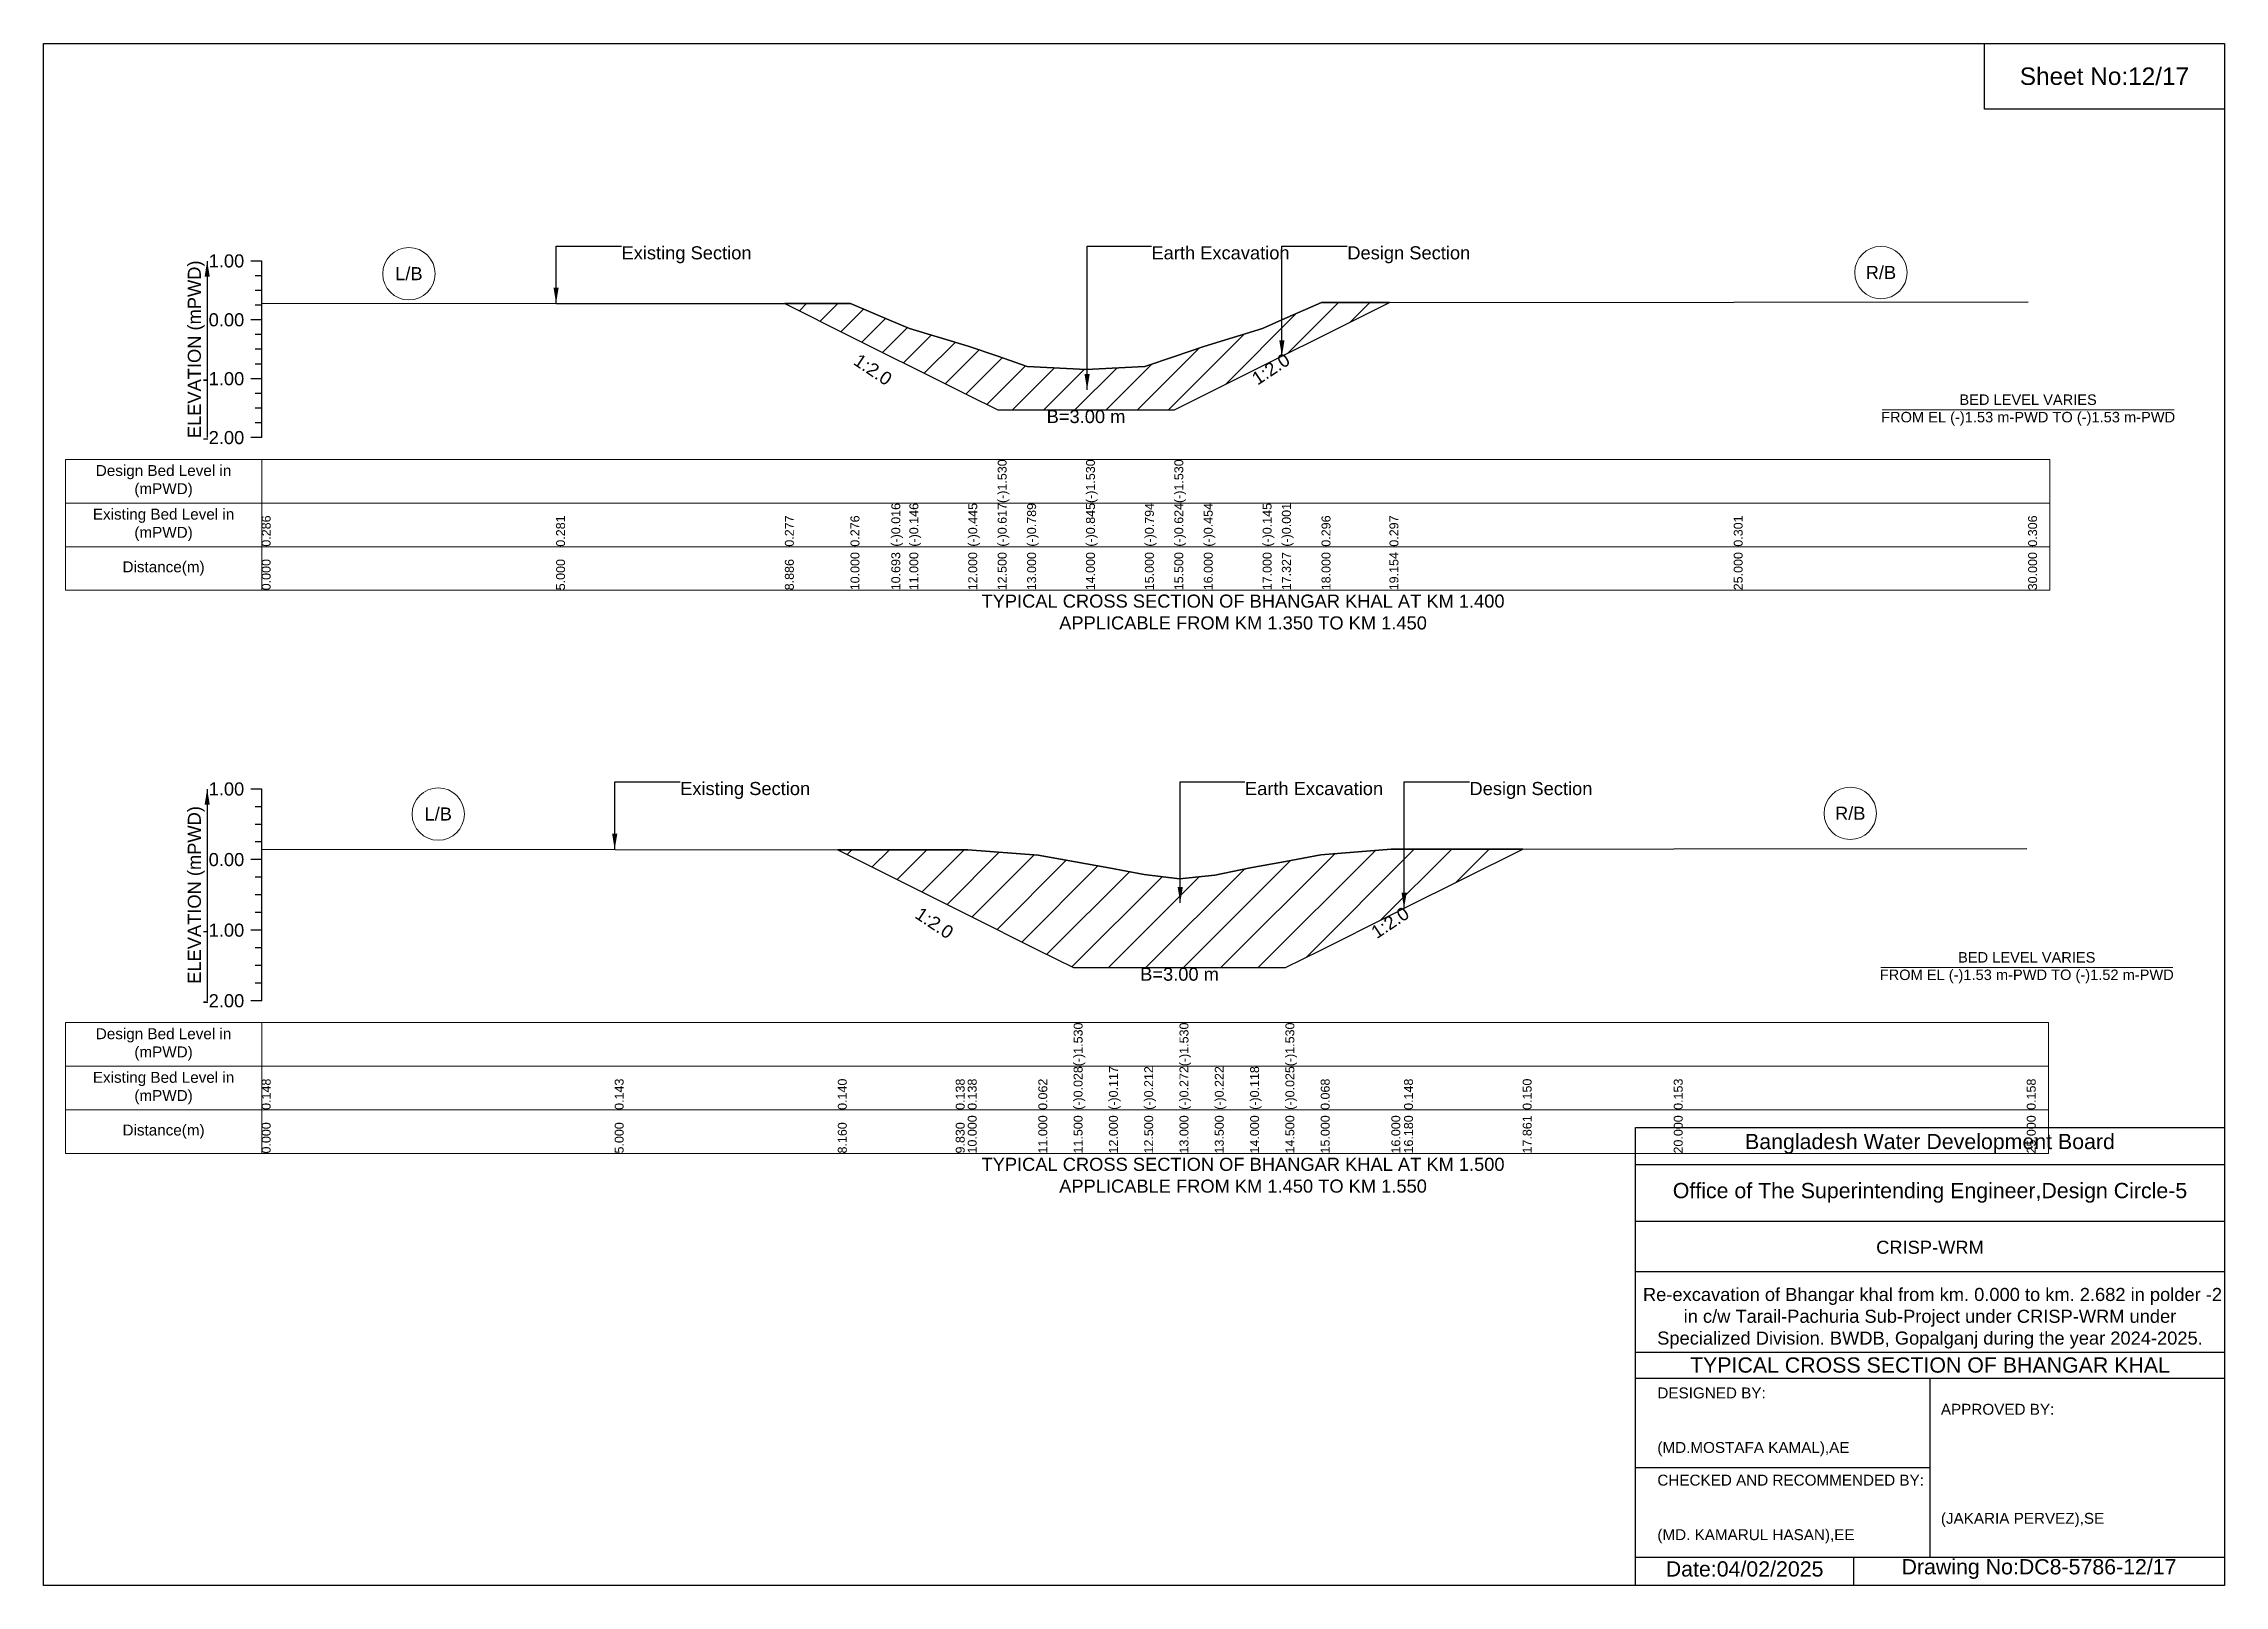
# Model space of a CAD drawing. Header units: inches. Extents: x 91000 to 288000, y -13659 to 0.
# Drawn here: x 210000 to 218000, y -5656 to 0 of the extents above; entities that cross this region are included whole.
import ezdxf

# ---------------------------------------------------------------- set-up
doc = ezdxf.new("R2010")
doc.units = ezdxf.units.IN
doc.header["$LTSCALE"] = 7
doc.header["$MEASUREMENT"] = 0
for name, color, linetype, lineweight in [('Cross section Data Border', 7, 'Continuous', 9), ('Cross Section Labels', 7, 'Continuous', 9), ('Existing_Bed_Level for Xsection', 7, 'Continuous', 25)]:
    doc.layers.add(name, color=color, linetype=linetype, lineweight=lineweight)
doc.styles.get("Standard").update_dxf_attribs({"font": 'arial.ttf'})
doc.dimstyles.get("Standard").update_dxf_attribs({"dimtxt": 0.18, "dimasz": 0.18, "dimexe": 0.18, "dimexo": 0.0625, "dimgap": 0.09, "dimtad": 0, "dimtih": 1, "dimtoh": 1, "dimdec": 4, "dimzin": 0, "dimdsep": 46, "dimtxsty": 'Standard', "dimcen": 0.09, "dimadec": 0, "dimazin": 0, "dimtfac": 1, "dimtdec": 4, "dimtofl": 0, "dimtmove": 0, "dimatfit": 3, "dimfxl": 1, "dimtolj": 1, "dimtzin": 0, "dimarcsym": 0})

msp = doc.modelspace()

# ---------------------------------------------------------------- texts
at = {"attachment_point": 5}
for s, insert, char_height in [('Sheet No:12/17', (217560, -120), 64), ('Bangladesh Water Development Board', (216920, -4036), 56), ('Office of The Superintending Engineer,Design Circle-5', (216920, -4216), 56)]:
    msp.add_mtext(s, dxfattribs=dict(at, insert=insert, char_height=char_height))
for s, insert, char_height, width, attachment_point in [('CRISP-WRM', (216920, -4416), 48, 2240, 5), (' Re-excavation of Bhangar khal from km. 0.000 to km. 2.682 in polder -2 in c/w Tarail-Pachuria Sub-Project under CRISP-WRM under Specialized Division. BWDB, Gopalganj during the year 2024-2025.', (216920, -4676), 48, 2160, 5), ('TYPICAL CROSS SECTION OF BHANGAR KHAL', (216920, -4848), 56, 2240, 5), ('DESIGNED BY:^J^J^J(MD.MOSTAFA KAMAL),AE', (215920, -5056), 40, 1120, 4), ('APPROVED BY:^J^J^J^J^J^J(JAKARIA PERVEZ),SE', (216960, -5216), 40, 1120, 4), ('CHECKED AND RECOMMENDED BY:^J^J^J(MD. KAMARUL HASAN),EE', (215920, -5376), 40, 1120, 4), ('Date:04/02/2025', (216240, -5596), 56, 1120, 5), ('Drawing No:DC8-5786-12/17', (217320, -5596), 56, 1760, 5)]:
    msp.add_mtext(s, dxfattribs=dict(insert=insert, char_height=char_height, width=width, attachment_point=attachment_point))
at = {"layer": 'Cross section Data Border', "char_height": 40, "width": 640, "attachment_point": 5}
for s, insert in [('Design Bed Level in (mPWD)', (210440, -1605.5)), ('Existing Bed Level in (mPWD)', (210440, -1765.5)), ('Distance(m)', (210440, -1925.5)), ('Design Bed Level in (mPWD)', (210440, -3671.6)), ('Existing Bed Level in (mPWD)', (210440, -3831.6)), ('Distance(m)', (210440, -3991.6))]:
    msp.add_mtext(s, dxfattribs=dict(at, insert=insert))
at = {"layer": 'Cross Section Labels'}
for s, insert, char_height, attachment_point in [('Existing Section', (212120, -743.5), 48, 1), ('Earth Excavation', (214064, -743.5), 48, 1), ('Design Section', (214782.6, -743.5), 48, 1), ('L/B', (211340, -844.2), 48, 5), ('R/B', (216740, -839.9), 48, 5), ('B=3.00 m', (213824, -1344), 48, 2), ('BED LEVEL VARIES ^JFROM EL (-)1.53 m-PWD TO (-)1.53 m-PWD', (217280, -1344), 38.4, 5), ('TYPICAL CROSS SECTION OF BHANGAR KHAL AT KM 1.400^JAPPLICABLE FROM KM 1.350 TO KM 1.450', (214400, -2085.5), 48, 5), ('Existing Section', (212335, -2708.7), 48, 1), ('Earth Excavation', (214407, -2708.7), 48, 1), ('Design Section', (215230.7, -2708.7), 48, 1), ('L/B', (211447.5, -2826.4), 48, 5), ('R/B', (216627.5, -2823.8), 48, 5), ('BED LEVEL VARIES ^JFROM EL (-)1.53 m-PWD TO (-)1.52 m-PWD', (217275, -3389.8), 38.4, 5), ('B=3.00 m', (214167, -3389.8), 48, 2), ('TYPICAL CROSS SECTION OF BHANGAR KHAL AT KM 1.500^JAPPLICABLE FROM KM 1.450 TO KM 1.550', (214400, -4151.6), 48, 5)]:
    msp.add_mtext(s, dxfattribs=dict(at, insert=insert, char_height=char_height, attachment_point=attachment_point))
at = {"layer": 'Cross Section Labels', "char_height": 48, "attachment_point": 2}
for insert, rotation in [((213055.7, -1175.8), 326.30993), ((214488.6, -1173.7), 33.69007), ((213281.3, -3206), 326.30993), ((214926, -3204.6), 33.69007)]:
    msp.add_mtext('1:2.0', dxfattribs=dict(at, insert=insert, rotation=rotation))
at = {"layer": 'Existing_Bed_Level for Xsection', "rotation": 90}
for s, insert, char_height, attachment_point in [('ELEVATION (mPWD)', (210560, -1121.5), 48, 5), ('(-)1.530', (213500, -1685.5), 32.8, 1), ('(-)1.530', (213824, -1685.5), 32.8, 1), ('(-)1.530', (214148, -1685.5), 32.8, 1), ('0.286', (210800, -1845.5), 32.8, 1), ('0.281', (211880, -1845.5), 32.8, 1), ('0.277', (212719.3, -1845.5), 32.8, 1), ('0.276', (212960, -1845.5), 32.8, 1), ('(-)0.016', (213109.7, -1845.5), 32.8, 1), ('(-)0.146', (213176, -1845.5), 32.8, 1), ('(-)0.445', (213392, -1845.5), 32.8, 1), ('(-)0.617', (213500, -1845.5), 32.8, 1), ('(-)0.789', (213608, -1845.5), 32.8, 1), ('(-)0.845', (213824, -1845.5), 32.8, 1), ('(-)0.794', (214040, -1845.5), 32.8, 1), ('(-)0.624', (214148, -1845.5), 32.8, 1), ('(-)0.454', (214256, -1845.5), 32.8, 1), ('(-)0.145', (214472, -1845.5), 32.8, 1), ('(-)0.001', (214542.6, -1845.5), 32.8, 1), ('0.296', (214688, -1845.5), 32.8, 1), ('0.297', (214937.2, -1845.5), 32.8, 1), ('0.301', (216200, -1845.5), 32.8, 1), ('0.306', (217280, -1845.5), 32.8, 1), ('0.000', (210800, -2005.5), 32.8, 1), ('5.000', (211880, -2005.5), 32.8, 1), ('8.886', (212719.3, -2005.5), 32.8, 1), ('10.000', (212960, -2005.5), 32.8, 1), ('10.693', (213109.7, -2005.5), 32.8, 1), ('11.000', (213176, -2005.5), 32.8, 1), ('12.000', (213392, -2005.5), 32.8, 1), ('12.500', (213500, -2005.5), 32.8, 1), ('13.000', (213608, -2005.5), 32.8, 1), ('14.000', (213824, -2005.5), 32.8, 1), ('15.000', (214040, -2005.5), 32.8, 1), ('15.500', (214148, -2005.5), 32.8, 1), ('16.000', (214256, -2005.5), 32.8, 1), ('17.000', (214472, -2005.5), 32.8, 1), ('17.327', (214542.6, -2005.5), 32.8, 1), ('18.000', (214688, -2005.5), 32.8, 1), ('19.154', (214937.2, -2005.5), 32.8, 1), ('25.000', (216200, -2005.5), 32.8, 1), ('30.000', (217280, -2005.5), 32.8, 1), ('ELEVATION (mPWD)', (210560, -3123.1), 48, 5), ('(-)1.530', (213778.5, -3751.6), 32.8, 1), ('(-)1.530', (214167, -3751.6), 32.8, 1), ('(-)1.530', (214555.5, -3751.6), 32.8, 1), ('(-)0.028', (213778.5, -3911.6), 32.8, 1), ('(-)0.117', (213908, -3911.6), 32.8, 1), ('(-)0.212', (214037.5, -3911.6), 32.8, 1), ('(-)0.272', (214167, -3911.6), 32.8, 1), ('(-)0.222', (214296.5, -3911.6), 32.8, 1), ('(-)0.118', (214426, -3911.6), 32.8, 1), ('(-)0.025', (214555.5, -3911.6), 32.8, 1), ('0.148', (210800, -3911.6), 32.8, 1), ('0.143', (212095, -3911.6), 32.8, 1), ('0.140', (212913.5, -3911.6), 32.8, 1), ('0.138', (213346, -3911.6), 32.8, 1), ('0.138', (213390, -3911.6), 32.8, 1), ('0.062', (213649, -3911.6), 32.8, 1), ('0.068', (214685, -3911.6), 32.8, 1), ('0.148', (214990.7, -3911.6), 32.8, 1), ('0.150', (215425.9, -3911.6), 32.8, 1), ('0.153', (215980, -3911.6), 32.8, 1), ('0.158', (217275, -3911.6), 32.8, 1), ('0.000', (210800, -4071.6), 32.8, 1), ('5.000', (212095, -4071.6), 32.8, 1), ('8.160', (212913.5, -4071.6), 32.8, 1), ('9.830', (213346, -4071.6), 32.8, 1), ('10.000', (213390, -4071.6), 32.8, 1), ('11.000', (213649, -4071.6), 32.8, 1), ('11.500', (213778.5, -4071.6), 32.8, 1), ('12.000', (213908, -4071.6), 32.8, 1), ('12.500', (214037.5, -4071.6), 32.8, 1), ('13.000', (214167, -4071.6), 32.8, 1), ('13.500', (214296.5, -4071.6), 32.8, 1), ('14.000', (214426, -4071.6), 32.8, 1), ('14.500', (214555.5, -4071.6), 32.8, 1), ('15.000', (214685, -4071.6), 32.8, 1), ('16.000', (214944, -4071.6), 32.8, 1), ('16.180', (214990.7, -4071.6), 32.8, 1), ('17.861', (215425.9, -4071.6), 32.8, 1), ('20.000', (215980, -4071.6), 32.8, 1), ('25.000', (217275, -4071.6), 32.8, 1)]:
    msp.add_mtext(s, dxfattribs=dict(at, insert=insert, char_height=char_height, attachment_point=attachment_point))
at = {"layer": 'Existing_Bed_Level for Xsection', "char_height": 48, "attachment_point": 6}
for s, insert in [('1.00', (210736, -797.5)), ('0.00', (210736, -1013.5)), ('-1.00', (210736, -1229.5)), ('-2.00', (210736, -1445.5)), ('1.00', (210736, -2734.6)), ('0.00', (210736, -2993.6)), ('-1.00', (210736, -3252.6)), ('-2.00', (210736, -3511.6))]:
    msp.add_mtext(s, dxfattribs=dict(at, insert=insert))

# ---------------------------------------------------------------- hatches: boundary and pattern name
at = {"layer": 'Existing_Bed_Level for Xsection'}
h = msp.add_hatch(dxfattribs=at)
h.set_pattern_fill('ANSI31', color=256, scale=648, style=0)
h.paths.add_polyline_path([(212719.3, -953.6), (212960, -1074), (213109.7, -1148.8), (213176, -1182), (213392, -1290), (213500, -1344), (213608, -1344), (213824, -1344), (214040, -1344), (214148, -1344), (214256, -1290), (214472, -1182), (214542.6, -1146.7), (214688, -1074), (214937.2, -949.4), (214688, -949.5), (214542.6, -1013.7), (214472, -1044.8), (214256, -1111.5), (214148, -1148.3), (214040, -1185), (213824, -1196), (213608, -1183.9), (213500, -1146.8), (213392, -1109.6), (213176, -1045), (213109.7, -1017), (212960, -953.9)])
h = msp.add_hatch(dxfattribs=at)
h.set_pattern_fill('ANSI31', color=256, scale=777, style=0)
h.paths.add_polyline_path([(212913.5, -2957.3), (213346, -3173.6), (213390, -3195.6), (213649, -3325.1), (213778.5, -3389.8), (213908, -3389.8), (214037.5, -3389.8), (214167, -3389.8), (214296.5, -3389.8), (214426, -3389.8), (214555.5, -3389.8), (214685, -3325.1), (214944, -3195.6), (214990.7, -3172.2), (215425.9, -2954.6), (214990.7, -2955.2), (214944, -2955.2), (214685, -2975.9), (214555.5, -3000), (214426, -3024.1), (214296.5, -3051.1), (214167, -3064), (214037.5, -3048.5), (213908, -3023.9), (213778.5, -3000.7), (213649, -2977.5), (213390, -2957.8), (213346, -2957.8)])

# ---------------------------------------------------------------- linework, layer by layer
for points in [[(210000, 0), (218000, 0), (218000, -5656), (210000, -5656)], [(217120, 0), (218000, 0), (218000, -240), (217120, -240)]]:
    msp.add_lwpolyline(points, close=True)
for points in [[(215840, -5656), (215840, -3976), (218000, -3976)], [(215840, -4112), (218000, -4112)], [(215840, -4320), (218000, -4320)], [(215840, -4504), (218000, -4504)], [(215840, -4800), (218000, -4800)], [(215840, -4896), (218000, -4896)], [(216920, -4896), (216920, -5552)], [(215840, -5224), (216920, -5224)], [(215840, -5552), (218000, -5552)], [(216640, -5552), (216640, -5656)]]:
    msp.add_lwpolyline(points)
at = {"layer": 'Cross section Data Border'}
for points in [[(210080, -1525.5), (217360, -1525.5), (217360, -2005.5), (210080, -2005.5)], [(210080, -3591.6), (217355, -3591.6), (217355, -4071.6), (210080, -4071.6)]]:
    msp.add_lwpolyline(points, close=True, dxfattribs=at)
for points in [[(210800, -1525.5), (210800, -2005.5)], [(210080, -1685.5), (217360, -1685.5)], [(210080, -1845.5), (217360, -1845.5)], [(210800, -3591.6), (210800, -4071.6)], [(210080, -3751.6), (217355, -3751.6)], [(210080, -3911.6), (217355, -3911.6)]]:
    msp.add_lwpolyline(points, dxfattribs=at)
at = {"layer": 'Cross Section Labels'}
for points in [[(216744.2, -1344), (217815.8, -1344)], [(216739.2, -3389.8), (217810.8, -3389.8)]]:
    msp.add_lwpolyline(points, dxfattribs=at)
for centre in [(211340, -844.2), (216740, -839.9), (211447.5, -2826.4), (216627.5, -2823.8)]:
    msp.add_circle(centre, 96, dxfattribs=at)
at = {"layer": 'Existing_Bed_Level for Xsection'}
for points in [[(210800, -797.5), (210760, -797.5)], [(210800, -1445.5), (210800, -1229.5), (210800, -1013.5), (210800, -797.5)], [(210800, -851.5), (210776, -851.5)], [(210800, -905.5), (210776, -905.5)], [(210800, -959.5), (210776, -959.5)], [(210800, -951.7), (211880, -952.8), (212719.3, -953.6), (212960, -953.9), (213109.7, -1017), (213176, -1045), (213392, -1109.6), (213500, -1146.8), (213500, -1146.8), (213608, -1183.9), (213824, -1196), (213824, -1196), (214040, -1185), (214148, -1148.3), (214148, -1148.3), (214256, -1111.5), (214472, -1044.8), (214542.6, -1013.7), (214688, -949.5), (214937.2, -949.4), (216200, -948.5), (217280, -947.4)], [(210800, -1013.5), (210760, -1013.5)], [(210800, -1067.5), (210776, -1067.5)], [(210800, -1121.5), (210776, -1121.5)], [(210800, -1175.5), (210776, -1175.5)], [(210800, -1229.5), (210760, -1229.5)], [(210800, -1283.5), (210776, -1283.5)], [(210800, -1337.5), (210776, -1337.5)], [(210800, -1391.5), (210776, -1391.5)], [(210800, -1445.5), (210760, -1445.5)], [(210800, -2734.6), (210760, -2734.6)], [(210800, -2799.3), (210776, -2799.3)], [(210800, -3511.6), (210800, -3252.6), (210800, -2993.6), (210800, -2734.6)], [(210800, -2864.1), (210776, -2864.1)], [(210800, -2928.8), (210776, -2928.8)], [(210800, -2955.2), (212095, -2956.5), (212913.5, -2957.3), (213346, -2957.8), (213390, -2957.8), (213649, -2977.5), (213778.5, -3000.7), (213778.5, -3000.7), (213908, -3023.9), (214037.5, -3048.5), (214167, -3064), (214167, -3064), (214296.5, -3051.1), (214426, -3024.1), (214555.5, -3000), (214555.5, -3000), (214685, -2975.9), (214944, -2955.2), (214990.7, -2955.2), (215425.9, -2954.6), (215980, -2953.9), (217275, -2952.6)], [(210800, -2993.6), (210760, -2993.6)], [(210800, -3058.3), (210776, -3058.3)], [(210800, -3123.1), (210776, -3123.1)], [(210800, -3187.8), (210776, -3187.8)], [(210800, -3252.6), (210760, -3252.6)], [(210800, -3317.3), (210776, -3317.3)], [(210800, -3382.1), (210776, -3382.1)], [(210800, -3511.6), (210760, -3511.6)], [(210800, -3446.8), (210776, -3446.8)]]:
    msp.add_lwpolyline(points, dxfattribs=at)
for points in [[(212719.3, -953.6), (212960, -1074), (213109.7, -1148.8), (213176, -1182), (213392, -1290), (213500, -1344), (213500, -1344), (213608, -1344), (213824, -1344), (213824, -1344), (214040, -1344), (214148, -1344), (214148, -1344), (214256, -1290), (214472, -1182), (214542.6, -1146.7), (214688, -1074), (214937.2, -949.4), (214688, -949.5), (214542.6, -1013.7), (214472, -1044.8), (214256, -1111.5), (214148, -1148.3), (214148, -1148.3), (214040, -1185), (213824, -1196), (213824, -1196), (213608, -1183.9), (213500, -1146.8), (213500, -1146.8), (213392, -1109.6), (213176, -1045), (213109.7, -1017), (212960, -953.9)], [(212913.5, -2957.3), (212913.5, -2957.3), (213346, -3173.6), (213390, -3195.6), (213649, -3325.1), (213778.5, -3389.8), (213778.5, -3389.8), (213908, -3389.8), (214037.5, -3389.8), (214167, -3389.8), (214167, -3389.8), (214296.5, -3389.8), (214426, -3389.8), (214555.5, -3389.8), (214555.5, -3389.8), (214685, -3325.1), (214944, -3195.6), (214990.7, -3172.2), (215425.9, -2954.6), (215425.9, -2954.6), (215425.9, -2954.6), (214990.7, -2955.2), (214944, -2955.2), (214685, -2975.9), (214555.5, -3000), (214555.5, -3000), (214426, -3024.1), (214296.5, -3051.1), (214167, -3064), (214167, -3064), (214037.5, -3048.5), (213908, -3023.9), (213778.5, -3000.7), (213778.5, -3000.7), (213649, -2977.5), (213390, -2957.8), (213346, -2957.8), (212913.5, -2957.3)]]:
    msp.add_lwpolyline(points, close=True, dxfattribs=at)

msp.set_redraw_order([(e.dxf.handle, doc.entitydb.next_handle()) for e in msp.query("TEXT MTEXT ATTDEF DIMENSION ARC_DIMENSION")])  # texts and dimensions are drawn at this point

# ---------------------------------------------------------------- leaders
at = {"layer": 'Cross Section Labels', "annotation_type": 0, "has_hookline": 1, "hookline_direction": 0}
for points, text_width in [([(211880, -952.8), (211880, -743.5), (212119.9, -743.5)], 467.2), ([(213828, -1269.8), (213828, -743.5), (214063.9, -743.5)], 497), ([(214542.6, -1146.7), (214542.6, -743.5), (214782.5, -743.5)], 441.2), ([(212095, -2956.5), (212095, -2708.7), (212334.9, -2708.7)], 467.2), ([(214169.6, -3151.7), (214169.6, -2708.7), (214406.9, -2708.7)], 497), ([(214990.7, -3172.2), (214990.7, -2708.7), (215230.6, -2708.7)], 441.2)]:
    msp.add_leader(points, dimstyle='Standard', override={"dimasz": 57.6}, dxfattribs=dict(at, text_width=text_width))
at = {"layer": 'Existing_Bed_Level for Xsection'}
for points in [[(210600, -797.5), (210600, -1445.5)], [(210600, -2734.6), (210600, -3511.6)]]:
    msp.add_leader(points, dimstyle='Standard', override={"dimasz": 57.6}, dxfattribs=at)

doc.saveas('drawing.dxf')
